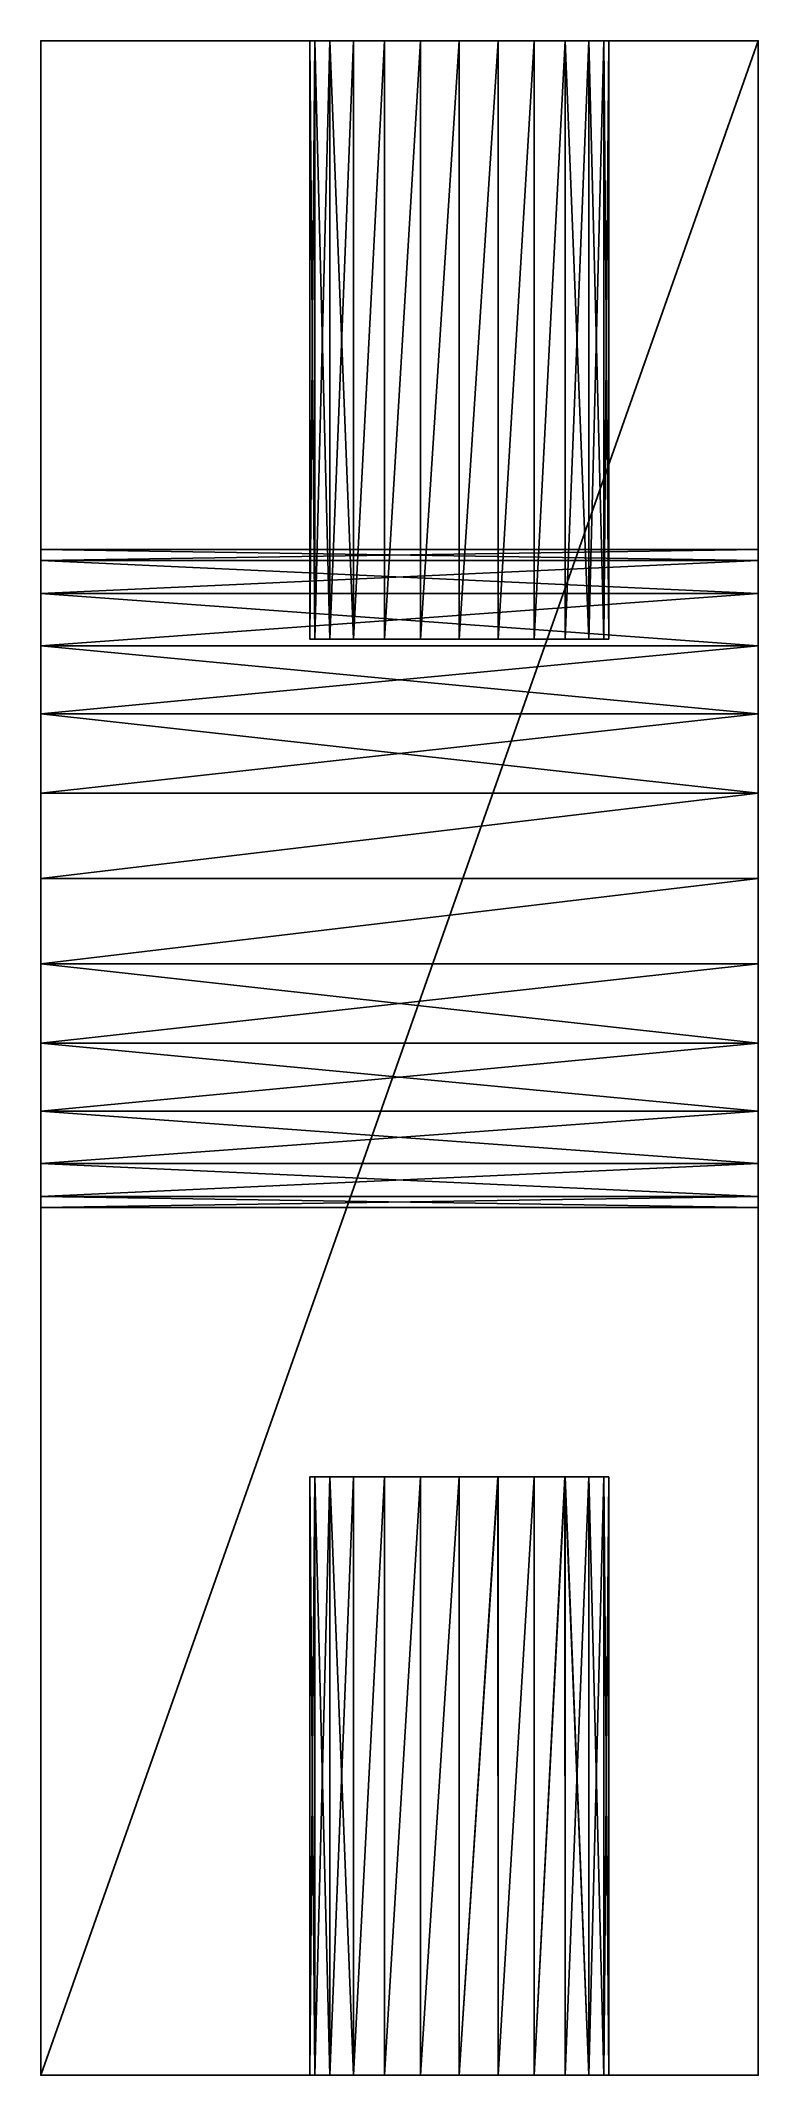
# Model space of a CAD drawing. Extents: x 0 to 6, y 0 to 17.
import ezdxf

# ---------------------------------------------------------------- set-up
doc = ezdxf.new("R2010")
doc.units = 0
doc.header["$LTSCALE"] = 25.4
doc.layers.get('0').update_dxf_attribs({"color": 13, "linetype": 'CONTINUOUS'})

msp = doc.modelspace()

# ---------------------------------------------------------------- linework, layer by layer
at = {"color": 0}
for p, q in [((0, 0, 15), (0, 17, 15)), ((0, 17, 15), (0, 17)), ((0, 17), (0, 0)), ((0, 17), (0, 0)), ((6, 17), (0, 17)), ((0, 17, 15), (0, 17)), ((6, 17, 15), (0, 17, 15)), ((6, 17), (0, 17)), ((6, 17, 15), (0, 17, 15)), ((0, 0, 15), (0, 17, 15)), ((2.25, 17, 3.75), (2.25, 12, 3.75)), ((2.25, 17, 3.75), (2.25, 12, 3.75)), ((2.293, 17, 3.426), (2.293, 12, 3.426)), ((2.293, 17, 3.426), (2.293, 12, 3.426)), ((2.293, 17, 4.074), (2.293, 12, 4.074)), ((2.293, 17, 4.074), (2.293, 12, 4.074)), ((2.417, 17, 3.125), (2.417, 12, 3.125)), ((2.417, 17, 3.125), (2.417, 12, 3.125)), ((2.417, 17, 4.375), (2.417, 12, 4.375)), ((2.417, 17, 4.375), (2.417, 12, 4.375)), ((2.616, 17, 2.866), (2.616, 12, 2.866)), ((2.616, 17, 2.866), (2.616, 12, 2.866)), ((2.616, 17, 4.634), (2.616, 12, 4.634)), ((2.616, 17, 4.634), (2.616, 12, 4.634)), ((2.875, 17, 2.667), (2.875, 12, 2.667)), ((2.875, 17, 2.667), (2.875, 12, 2.667)), ((2.875, 17, 4.833), (2.875, 12, 4.833)), ((2.875, 17, 4.833), (2.875, 12, 4.833)), ((3.176, 17, 2.543), (3.176, 12, 2.543)), ((3.176, 17, 2.543), (3.176, 12, 2.543)), ((3.176, 17, 4.957), (3.176, 12, 4.957)), ((3.176, 17, 4.957), (3.176, 12, 4.957)), ((3.5, 17, 2.5), (3.5, 12, 2.5)), ((3.5, 17, 5), (3.5, 12, 5)), ((3.5, 17, 5), (3.5, 12, 5)), ((3.5, 17, 2.5), (3.5, 12, 2.5)), ((3.824, 17, 2.543), (3.824, 12, 2.543)), ((3.824, 17, 4.957), (3.824, 12, 4.957)), ((3.824, 17, 4.957), (3.824, 12, 4.957)), ((3.824, 17, 2.543), (3.824, 12, 2.543)), ((4.125, 17, 2.667), (4.125, 12, 2.667)), ((4.125, 17, 4.833), (4.125, 12, 4.833)), ((4.125, 17, 4.833), (4.125, 12, 4.833)), ((4.125, 17, 2.667), (4.125, 12, 2.667)), ((4.384, 17, 4.634), (4.384, 12, 4.634)), ((4.384, 17, 2.866), (4.384, 12, 2.866)), ((4.384, 17, 4.634), (4.384, 12, 4.634)), ((4.384, 17, 2.866), (4.384, 12, 2.866)), ((4.583, 17, 3.125), (4.583, 12, 3.125)), ((4.583, 17, 4.375), (4.583, 12, 4.375)), ((4.583, 17, 4.375), (4.583, 12, 4.375)), ((4.583, 17, 3.125), (4.583, 12, 3.125)), ((4.707, 17, 3.426), (4.707, 12, 3.426)), ((4.707, 17, 4.074), (4.707, 12, 4.074)), ((4.707, 17, 3.426), (4.707, 12, 3.426)), ((4.707, 17, 4.074), (4.707, 12, 4.074)), ((4.75, 17, 3.75), (4.75, 12, 3.75)), ((4.75, 17, 3.75), (4.75, 12, 3.75)), ((6, 17), (6, 0)), ((6, 17, 15), (6, 17)), ((6, 17, 15), (6, 17)), ((6, 0, 15), (6, 17, 15)), ((6, 17), (6, 0)), ((6, 0, 15), (6, 17, 15)), ((0, 12.75, 10), (6, 12.75, 10)), ((0, 12.75, 10), (6, 12.75, 10)), ((0, 12.656, 9.288), (6, 12.656, 9.288)), ((0, 12.656, 10.712), (6, 12.656, 10.712)), ((0, 12.656, 10.712), (6, 12.656, 10.712)), ((0, 12.656, 9.288), (6, 12.656, 9.288)), ((0, 12.382, 8.625), (6, 12.382, 8.625)), ((0, 12.382, 8.625), (6, 12.382, 8.625)), ((0, 12.382, 11.375), (6, 12.382, 11.375)), ((0, 12.382, 11.375), (6, 12.382, 11.375)), ((0, 11.945, 11.945), (6, 11.945, 11.945)), ((0, 11.945, 8.055), (6, 11.945, 8.055)), ((0, 11.945, 8.055), (6, 11.945, 8.055)), ((0, 11.945, 11.945), (6, 11.945, 11.945)), ((0, 11.375, 12.382), (6, 11.375, 12.382)), ((0, 11.375, 7.618), (6, 11.375, 7.618)), ((0, 11.375, 12.382), (6, 11.375, 12.382)), ((0, 11.375, 7.618), (6, 11.375, 7.618)), ((0, 10.712, 12.656), (6, 10.712, 12.656)), ((0, 10.712, 12.656), (6, 10.712, 12.656)), ((0, 10.712, 7.344), (6, 10.712, 7.344)), ((0, 10.712, 7.344), (6, 10.712, 7.344)), ((0, 10, 12.75), (6, 10, 12.75)), ((0, 10, 12.75), (6, 10, 12.75)), ((0, 10, 7.25), (6, 10, 7.25)), ((0, 10, 7.25), (6, 10, 7.25)), ((0, 9.288, 12.656), (6, 9.288, 12.656)), ((0, 9.288, 12.656), (6, 9.288, 12.656)), ((0, 9.288, 7.344), (6, 9.288, 7.344)), ((0, 9.288, 7.344), (6, 9.288, 7.344)), ((0, 8.625, 12.382), (6, 8.625, 12.382)), ((0, 8.625, 12.382), (6, 8.625, 12.382)), ((0, 8.625, 7.618), (6, 8.625, 7.618)), ((0, 8.625, 7.618), (6, 8.625, 7.618)), ((0, 8.055, 11.945), (6, 8.055, 11.945)), ((0, 8.055, 8.055), (6, 8.055, 8.055)), ((0, 8.055, 8.055), (6, 8.055, 8.055)), ((0, 8.055, 11.945), (6, 8.055, 11.945)), ((0, 7.618, 8.625), (6, 7.618, 8.625)), ((0, 7.618, 8.625), (6, 7.618, 8.625)), ((0, 7.618, 11.375), (6, 7.618, 11.375)), ((0, 7.618, 11.375), (6, 7.618, 11.375)), ((0, 7.344, 9.288), (6, 7.344, 9.288)), ((0, 7.344, 10.712), (6, 7.344, 10.712)), ((0, 7.344, 9.288), (6, 7.344, 9.288)), ((0, 7.344, 10.712), (6, 7.344, 10.712)), ((0, 7.25, 10), (6, 7.25, 10)), ((0, 7.25, 10), (6, 7.25, 10)), ((2.25, 5, 11.25), (2.292, 5, 11.573)), ((2.292, 5, 10.926), (2.25, 5, 11.25)), ((2.25, 0, 11.25), (2.25, 5, 11.25)), ((2.25, 5, 11.25), (2.292, 5, 11.573)), ((2.25, 5, 3.75), (2.25, 0, 3.75)), ((2.292, 5, 10.926), (2.25, 5, 11.25)), ((2.25, 0, 11.25), (2.25, 5, 11.25)), ((2.25, 5, 3.75), (2.25, 0, 3.75)), ((2.292, 5, 11.573), (2.417, 5, 11.875)), ((2.417, 5, 10.625), (2.292, 5, 10.926)), ((2.293, 0, 11.574), (2.292, 5, 11.573)), ((2.293, 0, 11.574), (2.292, 5, 11.573)), ((2.292, 5, 11.573), (2.417, 5, 11.875)), ((2.293, 0, 10.926), (2.292, 5, 10.926)), ((2.417, 5, 10.625), (2.292, 5, 10.926)), ((2.293, 0, 10.926), (2.292, 5, 10.926)), ((2.293, 5, 4.074), (2.293, 0, 4.074)), ((2.293, 5, 3.426), (2.293, 0, 3.426)), ((2.293, 5, 4.074), (2.293, 0, 4.074)), ((2.293, 5, 3.426), (2.293, 0, 3.426)), ((2.417, 5, 11.875), (2.616, 5, 12.134)), ((2.616, 5, 10.366), (2.417, 5, 10.625)), ((2.417, 0, 11.875), (2.417, 5, 11.875)), ((2.417, 5, 11.875), (2.616, 5, 12.134)), ((2.616, 5, 10.366), (2.417, 5, 10.625)), ((2.417, 0, 10.625), (2.417, 5, 10.625)), ((2.417, 0, 11.875), (2.417, 5, 11.875)), ((2.417, 5, 3.125), (2.417, 0, 3.125)), ((2.417, 5, 4.375), (2.417, 0, 4.375)), ((2.417, 0, 10.625), (2.417, 5, 10.625)), ((2.417, 5, 4.375), (2.417, 0, 4.375)), ((2.417, 5, 3.125), (2.417, 0, 3.125)), ((2.616, 5, 4.634), (2.616, 0, 4.634)), ((2.616, 5, 12.134), (2.875, 5, 12.332)), ((2.875, 5, 10.167), (2.616, 5, 10.366)), ((2.875, 5, 10.167), (2.616, 5, 10.366)), ((2.616, 0, 10.366), (2.616, 5, 10.366)), ((2.616, 0, 12.134), (2.616, 5, 12.134)), ((2.616, 0, 10.366), (2.616, 5, 10.366)), ((2.616, 5, 2.866), (2.616, 0, 2.866)), ((2.616, 0, 12.134), (2.616, 5, 12.134)), ((2.616, 5, 12.134), (2.875, 5, 12.332)), ((2.616, 5, 4.634), (2.616, 0, 4.634)), ((2.616, 5, 2.866), (2.616, 0, 2.866)), ((2.875, 5, 4.833), (2.875, 0, 4.833)), ((2.875, 5, 12.332), (3.176, 5, 12.457)), ((3.176, 5, 10.042), (2.875, 5, 10.167)), ((2.875, 5, 4.833), (2.875, 0, 4.833)), ((2.875, 0, 10.167), (2.875, 5, 10.167)), ((2.875, 0, 12.333), (2.875, 5, 12.332)), ((2.875, 5, 12.332), (3.176, 5, 12.457)), ((3.176, 5, 10.042), (2.875, 5, 10.167)), ((2.875, 0, 10.167), (2.875, 5, 10.167)), ((2.875, 0, 12.333), (2.875, 5, 12.332)), ((2.875, 5, 2.667), (2.875, 0, 2.667)), ((2.875, 5, 2.667), (2.875, 0, 2.667)), ((3.176, 5, 12.457), (3.5, 5, 12.5)), ((3.5, 5, 10), (3.176, 5, 10.042)), ((3.176, 5, 4.957), (3.176, 0, 4.957)), ((3.176, 5, 4.957), (3.176, 0, 4.957)), ((3.176, 0, 12.457), (3.176, 5, 12.457)), ((3.5, 5, 10), (3.176, 5, 10.042)), ((3.176, 0, 10.043), (3.176, 5, 10.042)), ((3.176, 0, 10.043), (3.176, 5, 10.042)), ((3.176, 0, 12.457), (3.176, 5, 12.457)), ((3.176, 5, 12.457), (3.5, 5, 12.5)), ((3.176, 5, 2.543), (3.176, 0, 2.543)), ((3.176, 5, 2.543), (3.176, 0, 2.543)), ((3.5, 5, 12.5), (3.823, 5, 12.457)), ((3.823, 5, 10.042), (3.5, 5, 10)), ((3.5, 5, 5), (3.5, 0, 5)), ((3.5, 5, 5), (3.5, 0, 5)), ((3.5, 0, 10), (3.5, 5, 10)), ((3.5, 0, 12.5), (3.5, 5, 12.5)), ((3.5, 5, 12.5), (3.823, 5, 12.457)), ((3.5, 0, 12.5), (3.5, 5, 12.5)), ((3.5, 5, 2.5), (3.5, 0, 2.5)), ((3.5, 5, 2.5), (3.5, 0, 2.5)), ((3.823, 5, 10.042), (3.5, 5, 10)), ((3.5, 0, 10), (3.5, 5, 10)), ((3.823, 5, 12.457), (4.125, 5, 12.332)), ((4.125, 5, 10.167), (3.823, 5, 10.042)), ((3.824, 0, 12.457), (3.823, 5, 12.457)), ((3.823, 5, 12.457), (4.125, 5, 12.332)), ((3.824, 0, 12.457), (3.823, 5, 12.457)), ((4.125, 5, 10.167), (3.823, 5, 10.042)), ((3.824, 0, 10.043), (3.823, 5, 10.042)), ((3.824, 0, 10.043), (3.823, 5, 10.042)), ((3.824, 5, 4.957), (3.824, 0, 4.957)), ((3.824, 5, 4.957), (3.824, 0, 4.957)), ((3.824, 5, 2.543), (3.824, 0, 2.543)), ((3.824, 5, 2.543), (3.824, 0, 2.543)), ((4.125, 5, 12.332), (4.383, 5, 12.134)), ((4.383, 5, 10.366), (4.125, 5, 10.167)), ((4.125, 0, 12.333), (4.125, 5, 12.332)), ((4.125, 5, 4.833), (4.125, 0, 4.833)), ((4.125, 5, 4.833), (4.125, 0, 4.833)), ((4.125, 5, 2.667), (4.125, 0, 2.667)), ((4.125, 5, 2.667), (4.125, 0, 2.667)), ((4.125, 0, 10.167), (4.125, 5, 10.167)), ((4.125, 0, 12.333), (4.125, 5, 12.332)), ((4.125, 5, 12.332), (4.383, 5, 12.134)), ((4.383, 5, 10.366), (4.125, 5, 10.167)), ((4.125, 0, 10.167), (4.125, 5, 10.167)), ((4.383, 5, 12.134), (4.582, 5, 11.875)), ((4.582, 5, 10.625), (4.383, 5, 10.366)), ((4.384, 0, 12.134), (4.383, 5, 12.134)), ((4.383, 5, 12.134), (4.582, 5, 11.875)), ((4.384, 0, 12.134), (4.383, 5, 12.134)), ((4.582, 5, 10.625), (4.383, 5, 10.366)), ((4.384, 0, 10.366), (4.383, 5, 10.366)), ((4.384, 0, 10.366), (4.383, 5, 10.366)), ((4.384, 5, 4.634), (4.384, 0, 4.634)), ((4.384, 5, 4.634), (4.384, 0, 4.634)), ((4.384, 5, 2.866), (4.384, 0, 2.866)), ((4.384, 5, 2.866), (4.384, 0, 2.866)), ((4.707, 5, 10.926), (4.582, 5, 10.625)), ((4.582, 5, 11.875), (4.707, 5, 11.573)), ((4.583, 0, 11.875), (4.582, 5, 11.875)), ((4.707, 5, 10.926), (4.582, 5, 10.625)), ((4.583, 0, 10.625), (4.582, 5, 10.625)), ((4.583, 0, 11.875), (4.582, 5, 11.875)), ((4.582, 5, 11.875), (4.707, 5, 11.573)), ((4.583, 0, 10.625), (4.582, 5, 10.625)), ((4.583, 5, 4.375), (4.583, 0, 4.375)), ((4.583, 5, 4.375), (4.583, 0, 4.375)), ((4.583, 5, 3.125), (4.583, 0, 3.125)), ((4.583, 5, 3.125), (4.583, 0, 3.125)), ((4.75, 5, 11.25), (4.707, 5, 10.926)), ((4.707, 5, 11.573), (4.75, 5, 11.25)), ((4.707, 5, 3.426), (4.707, 0, 3.426)), ((4.707, 0, 10.926), (4.707, 5, 10.926)), ((4.707, 0, 11.574), (4.707, 5, 11.573)), ((4.707, 5, 4.074), (4.707, 0, 4.074)), ((4.707, 5, 3.426), (4.707, 0, 3.426)), ((4.75, 5, 11.25), (4.707, 5, 10.926)), ((4.707, 0, 10.926), (4.707, 5, 10.926)), ((4.707, 0, 11.574), (4.707, 5, 11.573)), ((4.707, 5, 11.573), (4.75, 5, 11.25)), ((4.707, 5, 4.074), (4.707, 0, 4.074)), ((4.75, 5, 3.75), (4.75, 0, 3.75)), ((4.75, 0, 11.25), (4.75, 5, 11.25)), ((4.75, 0, 11.25), (4.75, 5, 11.25)), ((4.75, 5, 3.75), (4.75, 0, 3.75)), ((0, 0, 15), (0, 0)), ((6, 0), (0, 0)), ((0, 0, 15), (6, 0, 15)), ((0, 0, 15), (0, 0)), ((6, 0), (0, 0)), ((0, 0, 15), (6, 0, 15)), ((6, 0, 15), (6, 0)), ((6, 0, 15), (6, 0))]:
    msp.add_line(p, q, dxfattribs=at)
at = {"color": 0, "extrusion": (6.53776e-15, -1, -1.13237e-14)}
msp.add_circle((3.5, 3.75, -17), 1.25, dxfattribs=at)
msp.add_circle((3.5, 3.75, -17), 1.25, dxfattribs=at)
msp.add_circle((3.5, 3.75, -17), 1.25, dxfattribs=at)
msp.add_circle((3.5, 3.75, -17), 1.25, dxfattribs=at)
msp.add_circle((3.5, 3.75, -17), 1.25, dxfattribs=at)
msp.add_circle((3.5, 3.75, -17), 1.25, dxfattribs=at)
msp.add_circle((3.5, 3.75, -17), 1.25, dxfattribs=at)
msp.add_circle((3.5, 3.75, -17), 1.25, dxfattribs=at)
msp.add_circle((3.5, 3.75, -17), 1.25, dxfattribs=at)
msp.add_circle((3.5, 3.75, -17), 1.25, dxfattribs=at)
msp.add_circle((3.5, 3.75, -17), 1.25, dxfattribs=at)
msp.add_circle((3.5, 3.75, -17), 1.25, dxfattribs=at)
msp.add_circle((3.5, 3.75, -17), 1.25, dxfattribs=at)
msp.add_circle((3.5, 3.75, -17), 1.25, dxfattribs=at)
msp.add_circle((3.5, 3.75, -17), 1.25, dxfattribs=at)
msp.add_circle((3.5, 3.75, -17), 1.25, dxfattribs=at)
msp.add_circle((3.5, 3.75, -17), 1.25, dxfattribs=at)
msp.add_circle((3.5, 3.75, -17), 1.25, dxfattribs=at)
msp.add_circle((3.5, 3.75, -17), 1.25, dxfattribs=at)
msp.add_circle((3.5, 3.75, -17), 1.25, dxfattribs=at)
msp.add_circle((3.5, 3.75, -17), 1.25, dxfattribs=at)
msp.add_circle((3.5, 3.75, -17), 1.25, dxfattribs=at)
msp.add_circle((3.5, 3.75, -17), 1.25, dxfattribs=at)
msp.add_circle((3.5, 3.75, -17), 1.25, dxfattribs=at)
msp.add_circle((3.5, 3.75, -17), 1.25, dxfattribs=at)
at = {"color": 0, "extrusion": (1, 3.14535e-14, 1.64071e-13)}
msp.add_circle((10, 10), 2.75, dxfattribs=at)
msp.add_circle((10, 10), 2.75, dxfattribs=at)
msp.add_circle((10, 10), 2.75, dxfattribs=at)
msp.add_circle((10, 10), 2.75, dxfattribs=at)
msp.add_circle((10, 10), 2.75, dxfattribs=at)
msp.add_circle((10, 10), 2.75, dxfattribs=at)
msp.add_circle((10, 10), 2.75, dxfattribs=at)
msp.add_circle((10, 10), 2.75, dxfattribs=at)
msp.add_circle((10, 10), 2.75, dxfattribs=at)
msp.add_circle((10, 10), 2.75, dxfattribs=at)
msp.add_circle((10, 10), 2.75, dxfattribs=at)
msp.add_circle((10, 10), 2.75, dxfattribs=at)
msp.add_circle((10, 10), 2.75, dxfattribs=at)
msp.add_circle((10, 10), 2.75, dxfattribs=at)
msp.add_circle((10, 10), 2.75, dxfattribs=at)
msp.add_circle((10, 10), 2.75, dxfattribs=at)
msp.add_circle((10, 10), 2.75, dxfattribs=at)
msp.add_circle((10, 10), 2.75, dxfattribs=at)
msp.add_circle((10, 10), 2.75, dxfattribs=at)
msp.add_circle((10, 10), 2.75, dxfattribs=at)
msp.add_circle((10, 10), 2.75, dxfattribs=at)
msp.add_circle((10, 10), 2.75, dxfattribs=at)
msp.add_circle((10, 10), 2.75, dxfattribs=at)
msp.add_circle((10, 10), 2.75, dxfattribs=at)
msp.add_circle((10, 10), 2.75, dxfattribs=at)
at = {"color": 0, "extrusion": (1, 3.2729e-14, 1.64807e-13)}
msp.add_circle((10, 10, 6), 2.75, dxfattribs=at)
msp.add_circle((10, 10, 6), 2.75, dxfattribs=at)
msp.add_circle((10, 10, 6), 2.75, dxfattribs=at)
msp.add_circle((10, 10, 6), 2.75, dxfattribs=at)
msp.add_circle((10, 10, 6), 2.75, dxfattribs=at)
msp.add_circle((10, 10, 6), 2.75, dxfattribs=at)
msp.add_circle((10, 10, 6), 2.75, dxfattribs=at)
msp.add_circle((10, 10, 6), 2.75, dxfattribs=at)
msp.add_circle((10, 10, 6), 2.75, dxfattribs=at)
msp.add_circle((10, 10, 6), 2.75, dxfattribs=at)
msp.add_circle((10, 10, 6), 2.75, dxfattribs=at)
msp.add_circle((10, 10, 6), 2.75, dxfattribs=at)
msp.add_circle((10, 10, 6), 2.75, dxfattribs=at)
msp.add_circle((10, 10, 6), 2.75, dxfattribs=at)
msp.add_circle((10, 10, 6), 2.75, dxfattribs=at)
msp.add_circle((10, 10, 6), 2.75, dxfattribs=at)
msp.add_circle((10, 10, 6), 2.75, dxfattribs=at)
msp.add_circle((10, 10, 6), 2.75, dxfattribs=at)
msp.add_circle((10, 10, 6), 2.75, dxfattribs=at)
msp.add_circle((10, 10, 6), 2.75, dxfattribs=at)
msp.add_circle((10, 10, 6), 2.75, dxfattribs=at)
msp.add_circle((10, 10, 6), 2.75, dxfattribs=at)
msp.add_circle((10, 10, 6), 2.75, dxfattribs=at)
msp.add_circle((10, 10, 6), 2.75, dxfattribs=at)
msp.add_circle((10, 10, 6), 2.75, dxfattribs=at)
at = {"color": 0, "extrusion": (1.43579e-14, -1, -8.28955e-15)}
msp.add_circle((3.5, 3.75, -12), 1.25, dxfattribs=at)
msp.add_circle((3.5, 3.75, -12), 1.25, dxfattribs=at)
msp.add_circle((3.5, 3.75, -12), 1.25, dxfattribs=at)
msp.add_circle((3.5, 3.75, -12), 1.25, dxfattribs=at)
msp.add_circle((3.5, 3.75, -12), 1.25, dxfattribs=at)
msp.add_circle((3.5, 3.75, -12), 1.25, dxfattribs=at)
msp.add_circle((3.5, 3.75, -12), 1.25, dxfattribs=at)
msp.add_circle((3.5, 3.75, -12), 1.25, dxfattribs=at)
msp.add_circle((3.5, 3.75, -12), 1.25, dxfattribs=at)
msp.add_circle((3.5, 3.75, -12), 1.25, dxfattribs=at)
msp.add_circle((3.5, 3.75, -12), 1.25, dxfattribs=at)
msp.add_circle((3.5, 3.75, -12), 1.25, dxfattribs=at)
msp.add_circle((3.5, 3.75, -12), 1.25, dxfattribs=at)
msp.add_circle((3.5, 3.75, -12), 1.25, dxfattribs=at)
msp.add_circle((3.5, 3.75, -12), 1.25, dxfattribs=at)
msp.add_circle((3.5, 3.75, -12), 1.25, dxfattribs=at)
msp.add_circle((3.5, 3.75, -12), 1.25, dxfattribs=at)
msp.add_circle((3.5, 3.75, -12), 1.25, dxfattribs=at)
msp.add_circle((3.5, 3.75, -12), 1.25, dxfattribs=at)
msp.add_circle((3.5, 3.75, -12), 1.25, dxfattribs=at)
msp.add_circle((3.5, 3.75, -12), 1.25, dxfattribs=at)
msp.add_circle((3.5, 3.75, -12), 1.25, dxfattribs=at)
msp.add_circle((3.5, 3.75, -12), 1.25, dxfattribs=at)
msp.add_circle((3.5, 3.75, -12), 1.25, dxfattribs=at)
msp.add_circle((3.5, 3.75, -12), 1.25, dxfattribs=at)
at = {"color": 0, "extrusion": (3.69215e-14, -1, -8.24114e-15)}
msp.add_circle((3.5, 3.75, -5), 1.25, dxfattribs=at)
msp.add_circle((3.5, 3.75, -5), 1.25, dxfattribs=at)
msp.add_circle((3.5, 3.75, -5), 1.25, dxfattribs=at)
msp.add_circle((3.5, 3.75, -5), 1.25, dxfattribs=at)
msp.add_circle((3.5, 3.75, -5), 1.25, dxfattribs=at)
msp.add_circle((3.5, 3.75, -5), 1.25, dxfattribs=at)
msp.add_circle((3.5, 3.75, -5), 1.25, dxfattribs=at)
msp.add_circle((3.5, 3.75, -5), 1.25, dxfattribs=at)
msp.add_circle((3.5, 3.75, -5), 1.25, dxfattribs=at)
msp.add_circle((3.5, 3.75, -5), 1.25, dxfattribs=at)
msp.add_circle((3.5, 3.75, -5), 1.25, dxfattribs=at)
msp.add_circle((3.5, 3.75, -5), 1.25, dxfattribs=at)
msp.add_circle((3.5, 3.75, -5), 1.25, dxfattribs=at)
msp.add_circle((3.5, 3.75, -5), 1.25, dxfattribs=at)
msp.add_circle((3.5, 3.75, -5), 1.25, dxfattribs=at)
msp.add_circle((3.5, 3.75, -5), 1.25, dxfattribs=at)
msp.add_circle((3.5, 3.75, -5), 1.25, dxfattribs=at)
msp.add_circle((3.5, 3.75, -5), 1.25, dxfattribs=at)
msp.add_circle((3.5, 3.75, -5), 1.25, dxfattribs=at)
msp.add_circle((3.5, 3.75, -5), 1.25, dxfattribs=at)
msp.add_circle((3.5, 3.75, -5), 1.25, dxfattribs=at)
msp.add_circle((3.5, 3.75, -5), 1.25, dxfattribs=at)
msp.add_circle((3.5, 3.75, -5), 1.25, dxfattribs=at)
msp.add_circle((3.5, 3.75, -5), 1.25, dxfattribs=at)
msp.add_circle((3.5, 3.75, -5), 1.25, dxfattribs=at)
at = {"color": 0, "extrusion": (1.43579e-14, -1, 8.28955e-15)}
msp.add_circle((3.5, 3.75), 1.25, dxfattribs=at)
msp.add_circle((3.5, 3.75), 1.25, dxfattribs=at)
msp.add_circle((3.5, 3.75), 1.25, dxfattribs=at)
msp.add_circle((3.5, 3.75), 1.25, dxfattribs=at)
msp.add_circle((3.5, 3.75), 1.25, dxfattribs=at)
msp.add_circle((3.5, 3.75), 1.25, dxfattribs=at)
msp.add_circle((3.5, 3.75), 1.25, dxfattribs=at)
msp.add_circle((3.5, 3.75), 1.25, dxfattribs=at)
msp.add_circle((3.5, 3.75), 1.25, dxfattribs=at)
msp.add_circle((3.5, 3.75), 1.25, dxfattribs=at)
msp.add_circle((3.5, 3.75), 1.25, dxfattribs=at)
msp.add_circle((3.5, 3.75), 1.25, dxfattribs=at)
msp.add_circle((3.5, 3.75), 1.25, dxfattribs=at)
msp.add_circle((3.5, 3.75), 1.25, dxfattribs=at)
msp.add_circle((3.5, 3.75), 1.25, dxfattribs=at)
msp.add_circle((3.5, 3.75), 1.25, dxfattribs=at)
msp.add_circle((3.5, 3.75), 1.25, dxfattribs=at)
msp.add_circle((3.5, 3.75), 1.25, dxfattribs=at)
msp.add_circle((3.5, 3.75), 1.25, dxfattribs=at)
msp.add_circle((3.5, 3.75), 1.25, dxfattribs=at)
msp.add_circle((3.5, 3.75), 1.25, dxfattribs=at)
msp.add_circle((3.5, 3.75), 1.25, dxfattribs=at)
msp.add_circle((3.5, 3.75), 1.25, dxfattribs=at)
msp.add_circle((3.5, 3.75), 1.25, dxfattribs=at)
msp.add_circle((3.5, 3.75), 1.25, dxfattribs=at)
at = {"color": 0, "extrusion": (-2.36589e-14, 1, 1.36595e-14)}
msp.add_circle((-3.5, 11.25), 1.25, dxfattribs=at)
msp.add_circle((-3.5, 11.25), 1.25, dxfattribs=at)
msp.add_circle((-3.5, 11.25), 1.25, dxfattribs=at)
msp.add_circle((-3.5, 11.25), 1.25, dxfattribs=at)
msp.add_circle((-3.5, 11.25), 1.25, dxfattribs=at)
msp.add_circle((-3.5, 11.25), 1.25, dxfattribs=at)
msp.add_circle((-3.5, 11.25), 1.25, dxfattribs=at)
msp.add_circle((-3.5, 11.25), 1.25, dxfattribs=at)
msp.add_circle((-3.5, 11.25), 1.25, dxfattribs=at)
msp.add_circle((-3.5, 11.25), 1.25, dxfattribs=at)
msp.add_circle((-3.5, 11.25), 1.25, dxfattribs=at)
msp.add_circle((-3.5, 11.25), 1.25, dxfattribs=at)
msp.add_circle((-3.5, 11.25), 1.25, dxfattribs=at)
msp.add_circle((-3.5, 11.25), 1.25, dxfattribs=at)
msp.add_circle((-3.5, 11.25), 1.25, dxfattribs=at)
msp.add_circle((-3.5, 11.25), 1.25, dxfattribs=at)
msp.add_circle((-3.5, 11.25), 1.25, dxfattribs=at)
msp.add_circle((-3.5, 11.25), 1.25, dxfattribs=at)
msp.add_circle((-3.5, 11.25), 1.25, dxfattribs=at)
msp.add_circle((-3.5, 11.25), 1.25, dxfattribs=at)
msp.add_circle((-3.5, 11.25), 1.25, dxfattribs=at)
msp.add_circle((-3.5, 11.25), 1.25, dxfattribs=at)
msp.add_circle((-3.5, 11.25), 1.25, dxfattribs=at)
msp.add_circle((-3.5, 11.25), 1.25, dxfattribs=at)
msp.add_circle((-3.5, 11.25), 1.25, dxfattribs=at)

# ---------------------------------------------------------------- meshes
at = {"color": 0}
mesh = msp.add_polyface(dxfattribs=at)
corners = [(0, 0, 15), (0, 7.618, 11.375), (0, 0), (0, 8.055, 11.945), (0, 8.625, 12.382), (0, 9.288, 12.656), (0, 17, 15), (0, 7.344, 10.712), (0, 7.25, 10), (0, 10, 12.75), (0, 10.712, 12.656), (0, 11.375, 12.382), (0, 11.945, 11.945), (0, 12.382, 11.375), (0, 12.656, 10.712), (0, 12.75, 10), (0, 8.055, 8.055), (0, 17), (0, 7.618, 8.625), (0, 7.344, 9.288), (0, 8.625, 7.618), (0, 9.288, 7.344), (0, 10, 7.25), (0, 10.712, 7.344), (0, 11.375, 7.618), (0, 11.945, 8.055), (0, 12.382, 8.625), (0, 12.656, 9.288)]
mesh.append_faces([[corners[k] for k in face] for face in [(0, 1, 2), (1, 0, 3), (3, 0, 4), (4, 0, 5), (5, 6, 9), (9, 6, 10), (10, 6, 11), (11, 6, 12), (12, 6, 13), (13, 6, 14), (14, 6, 15), (2, 16, 17), (16, 2, 18), (18, 2, 19), (19, 2, 8), (17, 15, 6)]], dxfattribs={"vtx0": -1, "vtx1": -1, "color": 0})
mesh.append_faces([[corners[k] for k in face] for face in [(5, 0, 6), (2, 1, 7), (2, 7, 8), (17, 16, 20), (17, 20, 21), (17, 21, 22), (17, 22, 23), (17, 23, 24), (17, 24, 25), (17, 25, 26), (17, 26, 27), (17, 27, 15)]], dxfattribs={"vtx0": -1, "vtx2": -1, "color": 0})
mesh = msp.add_polyface(dxfattribs=at)
corners = [(6, 17), (0, 0), (0, 17), (6, 0)]
mesh.append_faces([[corners[k] for k in face] for face in [(0, 1, 2), (1, 0, 3)]], dxfattribs={"vtx0": -1, "color": 0})
mesh = msp.add_polyface(dxfattribs=at)
corners = [(0, 17), (3.176, 17, 2.543), (3.5, 17, 2.5), (2.875, 17, 2.667), (2.616, 17, 2.866), (2.417, 17, 3.125), (2.293, 17, 3.426), (0, 17, 15), (2.25, 17, 3.75), (2.293, 17, 4.074), (2.417, 17, 4.375), (2.616, 17, 4.634), (2.875, 17, 4.833), (3.176, 17, 4.957), (3.5, 17, 5), (6, 17, 15), (6, 17), (4.75, 17, 3.75), (4.707, 17, 3.426), (4.583, 17, 3.125), (4.384, 17, 2.866), (4.125, 17, 2.667), (3.824, 17, 2.543), (4.707, 17, 4.074), (4.583, 17, 4.375), (4.384, 17, 4.634), (4.125, 17, 4.833), (3.824, 17, 4.957)]
mesh.append_faces([[corners[k] for k in face] for face in [(1, 0, 3), (3, 0, 4), (4, 0, 5), (5, 0, 6), (6, 7, 8), (8, 7, 9), (9, 7, 10), (10, 7, 11), (11, 7, 12), (12, 7, 13), (13, 7, 14), (16, 17, 15), (17, 16, 18), (18, 16, 19), (19, 16, 20), (20, 16, 21), (21, 0, 22), (22, 0, 2)]], dxfattribs={"vtx0": -1, "vtx1": -1, "color": 0})
mesh.append_faces([[corners[k] for k in face] for face in [(0, 1, 2), (6, 0, 7), (14, 7, 15), (21, 16, 0), (15, 17, 23), (15, 23, 24), (15, 24, 25), (15, 25, 26), (15, 26, 27), (15, 27, 14)]], dxfattribs={"vtx0": -1, "vtx2": -1, "color": 0})
mesh = msp.add_polyface(dxfattribs=at)
corners = [(0, 0, 15), (6, 17, 15), (0, 17, 15), (6, 0, 15)]
mesh.append_faces([[corners[k] for k in face] for face in [(0, 1, 2), (1, 0, 3)]], dxfattribs={"vtx0": -1, "color": 0})
mesh = msp.add_polyface(dxfattribs=at)
corners = [(2.293, 17, 3.426), (2.25, 12, 3.75), (2.293, 12, 3.426), (2.25, 17, 3.75)]
mesh.append_faces([[corners[k] for k in face] for face in [(0, 1, 2), (1, 0, 3)]], dxfattribs={"vtx0": -1, "color": 0})
mesh = msp.add_polyface(dxfattribs=at)
corners = [(2.25, 17, 3.75), (2.293, 12, 4.074), (2.25, 12, 3.75), (2.293, 17, 4.074)]
mesh.append_faces([[corners[k] for k in face] for face in [(0, 1, 2), (1, 0, 3)]], dxfattribs={"vtx0": -1, "color": 0})
mesh = msp.add_polyface(dxfattribs=at)
corners = [(2.417, 17, 3.125), (2.293, 12, 3.426), (2.417, 12, 3.125), (2.293, 17, 3.426)]
mesh.append_faces([[corners[k] for k in face] for face in [(0, 1, 2), (1, 0, 3)]], dxfattribs={"vtx0": -1, "color": 0})
mesh = msp.add_polyface(dxfattribs=at)
corners = [(2.293, 17, 4.074), (2.417, 12, 4.375), (2.293, 12, 4.074), (2.417, 17, 4.375)]
mesh.append_faces([[corners[k] for k in face] for face in [(0, 1, 2), (1, 0, 3)]], dxfattribs={"vtx0": -1, "color": 0})
mesh = msp.add_polyface(dxfattribs=at)
corners = [(2.616, 17, 2.866), (2.417, 12, 3.125), (2.616, 12, 2.866), (2.417, 17, 3.125)]
mesh.append_faces([[corners[k] for k in face] for face in [(0, 1, 2), (1, 0, 3)]], dxfattribs={"vtx0": -1, "color": 0})
mesh = msp.add_polyface(dxfattribs=at)
corners = [(2.417, 17, 4.375), (2.616, 12, 4.634), (2.417, 12, 4.375), (2.616, 17, 4.634)]
mesh.append_faces([[corners[k] for k in face] for face in [(0, 1, 2), (1, 0, 3)]], dxfattribs={"vtx0": -1, "color": 0})
mesh = msp.add_polyface(dxfattribs=at)
corners = [(2.616, 12, 2.866), (2.875, 17, 2.667), (2.616, 17, 2.866), (2.875, 12, 2.667)]
mesh.append_faces([[corners[k] for k in face] for face in [(0, 1, 2), (1, 0, 3)]], dxfattribs={"vtx0": -1, "color": 0})
mesh = msp.add_polyface(dxfattribs=at)
corners = [(2.875, 17, 4.833), (2.616, 12, 4.634), (2.616, 17, 4.634), (2.875, 12, 4.833)]
mesh.append_faces([[corners[k] for k in face] for face in [(0, 1, 2), (1, 0, 3)]], dxfattribs={"vtx0": -1, "color": 0})
mesh = msp.add_polyface(dxfattribs=at)
corners = [(2.875, 12, 2.667), (3.176, 17, 2.543), (2.875, 17, 2.667), (3.176, 12, 2.543)]
mesh.append_faces([[corners[k] for k in face] for face in [(0, 1, 2), (1, 0, 3)]], dxfattribs={"vtx0": -1, "color": 0})
mesh = msp.add_polyface(dxfattribs=at)
corners = [(3.176, 17, 4.957), (2.875, 12, 4.833), (2.875, 17, 4.833), (3.176, 12, 4.957)]
mesh.append_faces([[corners[k] for k in face] for face in [(0, 1, 2), (1, 0, 3)]], dxfattribs={"vtx0": -1, "color": 0})
mesh = msp.add_polyface(dxfattribs=at)
corners = [(3.176, 12, 2.543), (3.5, 17, 2.5), (3.176, 17, 2.543), (3.5, 12, 2.5)]
mesh.append_faces([[corners[k] for k in face] for face in [(0, 1, 2), (1, 0, 3)]], dxfattribs={"vtx0": -1, "color": 0})
mesh = msp.add_polyface(dxfattribs=at)
corners = [(3.5, 17, 5), (3.176, 12, 4.957), (3.176, 17, 4.957), (3.5, 12, 5)]
mesh.append_faces([[corners[k] for k in face] for face in [(0, 1, 2), (1, 0, 3)]], dxfattribs={"vtx0": -1, "color": 0})
mesh = msp.add_polyface(dxfattribs=at)
corners = [(3.824, 17, 4.957), (3.5, 12, 5), (3.5, 17, 5), (3.824, 12, 4.957)]
mesh.append_faces([[corners[k] for k in face] for face in [(0, 1, 2), (1, 0, 3)]], dxfattribs={"vtx0": -1, "color": 0})
mesh = msp.add_polyface(dxfattribs=at)
corners = [(3.5, 12, 2.5), (3.824, 17, 2.543), (3.5, 17, 2.5), (3.824, 12, 2.543)]
mesh.append_faces([[corners[k] for k in face] for face in [(0, 1, 2), (1, 0, 3)]], dxfattribs={"vtx0": -1, "color": 0})
mesh = msp.add_polyface(dxfattribs=at)
corners = [(3.824, 12, 2.543), (4.125, 17, 2.667), (3.824, 17, 2.543), (4.125, 12, 2.667)]
mesh.append_faces([[corners[k] for k in face] for face in [(0, 1, 2), (1, 0, 3)]], dxfattribs={"vtx0": -1, "color": 0})
mesh = msp.add_polyface(dxfattribs=at)
corners = [(4.125, 17, 4.833), (3.824, 12, 4.957), (3.824, 17, 4.957), (4.125, 12, 4.833)]
mesh.append_faces([[corners[k] for k in face] for face in [(0, 1, 2), (1, 0, 3)]], dxfattribs={"vtx0": -1, "color": 0})
mesh = msp.add_polyface(dxfattribs=at)
corners = [(4.384, 17, 4.634), (4.125, 12, 4.833), (4.125, 17, 4.833), (4.384, 12, 4.634)]
mesh.append_faces([[corners[k] for k in face] for face in [(0, 1, 2), (1, 0, 3)]], dxfattribs={"vtx0": -1, "color": 0})
mesh = msp.add_polyface(dxfattribs=at)
corners = [(4.125, 12, 2.667), (4.384, 17, 2.866), (4.125, 17, 2.667), (4.384, 12, 2.866)]
mesh.append_faces([[corners[k] for k in face] for face in [(0, 1, 2), (1, 0, 3)]], dxfattribs={"vtx0": -1, "color": 0})
mesh = msp.add_polyface(dxfattribs=at)
corners = [(4.384, 17, 4.634), (4.583, 12, 4.375), (4.384, 12, 4.634), (4.583, 17, 4.375)]
mesh.append_faces([[corners[k] for k in face] for face in [(0, 1, 2), (1, 0, 3)]], dxfattribs={"vtx0": -1, "color": 0})
mesh = msp.add_polyface(dxfattribs=at)
corners = [(4.583, 17, 3.125), (4.384, 12, 2.866), (4.583, 12, 3.125), (4.384, 17, 2.866)]
mesh.append_faces([[corners[k] for k in face] for face in [(0, 1, 2), (1, 0, 3)]], dxfattribs={"vtx0": -1, "color": 0})
mesh = msp.add_polyface(dxfattribs=at)
corners = [(4.707, 17, 3.426), (4.583, 12, 3.125), (4.707, 12, 3.426), (4.583, 17, 3.125)]
mesh.append_faces([[corners[k] for k in face] for face in [(0, 1, 2), (1, 0, 3)]], dxfattribs={"vtx0": -1, "color": 0})
mesh = msp.add_polyface(dxfattribs=at)
corners = [(4.583, 17, 4.375), (4.707, 12, 4.074), (4.583, 12, 4.375), (4.707, 17, 4.074)]
mesh.append_faces([[corners[k] for k in face] for face in [(0, 1, 2), (1, 0, 3)]], dxfattribs={"vtx0": -1, "color": 0})
mesh = msp.add_polyface(dxfattribs=at)
corners = [(4.75, 17, 3.75), (4.707, 12, 3.426), (4.75, 12, 3.75), (4.707, 17, 3.426)]
mesh.append_faces([[corners[k] for k in face] for face in [(0, 1, 2), (1, 0, 3)]], dxfattribs={"vtx0": -1, "color": 0})
mesh = msp.add_polyface(dxfattribs=at)
corners = [(4.707, 17, 4.074), (4.75, 12, 3.75), (4.707, 12, 4.074), (4.75, 17, 3.75)]
mesh.append_faces([[corners[k] for k in face] for face in [(0, 1, 2), (1, 0, 3)]], dxfattribs={"vtx0": -1, "color": 0})
mesh = msp.add_polyface(dxfattribs=at)
corners = [(6, 17), (6, 0, 15), (6, 0), (6, 8.055, 8.055), (6, 7.618, 8.625), (6, 7.344, 9.288), (6, 7.25, 10), (6, 8.625, 7.618), (6, 9.288, 7.344), (6, 10, 7.25), (6, 10.712, 7.344), (6, 11.375, 7.618), (6, 11.945, 8.055), (6, 12.382, 8.625), (6, 12.656, 9.288), (6, 12.75, 10), (6, 9.288, 12.656), (6, 17, 15), (6, 8.625, 12.382), (6, 8.055, 11.945), (6, 7.618, 11.375), (6, 7.344, 10.712), (6, 10, 12.75), (6, 10.712, 12.656), (6, 11.375, 12.382), (6, 11.945, 11.945), (6, 12.382, 11.375), (6, 12.656, 10.712)]
mesh.append_faces([[corners[k] for k in face] for face in [(0, 1, 2)]], dxfattribs={"vtx0": -1, "color": 0})
mesh.append_faces([[corners[k] for k in face] for face in [(3, 0, 7), (7, 0, 8), (8, 0, 9), (9, 0, 10), (10, 0, 11), (11, 0, 12), (12, 0, 13), (13, 0, 14), (14, 0, 15), (1, 16, 17), (16, 1, 18), (18, 1, 19), (19, 1, 20), (20, 1, 21), (21, 1, 6), (17, 15, 0)]], dxfattribs={"vtx0": -1, "vtx1": -1, "color": 0})
mesh.append_faces([[corners[k] for k in face] for face in [(1, 0, 3)]], dxfattribs={"vtx0": -1, "vtx1": -1, "vtx2": -1, "color": 0})
mesh.append_faces([[corners[k] for k in face] for face in [(1, 3, 4), (1, 4, 5), (1, 5, 6), (17, 16, 22), (17, 22, 23), (17, 23, 24), (17, 24, 25), (17, 25, 26), (17, 26, 27), (17, 27, 15)]], dxfattribs={"vtx0": -1, "vtx2": -1, "color": 0})
mesh = msp.add_polyface(dxfattribs=at)
corners = [(6, 12.75, 10), (0, 12.656, 10.712), (0, 12.75, 10), (6, 12.656, 10.712)]
mesh.append_faces([[corners[k] for k in face] for face in [(0, 1, 2), (1, 0, 3)]], dxfattribs={"vtx0": -1, "color": 0})
mesh = msp.add_polyface(dxfattribs=at)
corners = [(6, 12.656, 9.288), (0, 12.75, 10), (0, 12.656, 9.288), (6, 12.75, 10)]
mesh.append_faces([[corners[k] for k in face] for face in [(0, 1, 2), (1, 0, 3)]], dxfattribs={"vtx0": -1, "color": 0})
mesh = msp.add_polyface(dxfattribs=at)
corners = [(6, 12.382, 8.625), (0, 12.656, 9.288), (0, 12.382, 8.625), (6, 12.656, 9.288)]
mesh.append_faces([[corners[k] for k in face] for face in [(0, 1, 2), (1, 0, 3)]], dxfattribs={"vtx0": -1, "color": 0})
mesh = msp.add_polyface(dxfattribs=at)
corners = [(6, 12.656, 10.712), (0, 12.382, 11.375), (0, 12.656, 10.712), (6, 12.382, 11.375)]
mesh.append_faces([[corners[k] for k in face] for face in [(0, 1, 2), (1, 0, 3)]], dxfattribs={"vtx0": -1, "color": 0})
mesh = msp.add_polyface(dxfattribs=at)
corners = [(6, 11.945, 8.055), (0, 12.382, 8.625), (0, 11.945, 8.055), (6, 12.382, 8.625)]
mesh.append_faces([[corners[k] for k in face] for face in [(0, 1, 2), (1, 0, 3)]], dxfattribs={"vtx0": -1, "color": 0})
mesh = msp.add_polyface(dxfattribs=at)
corners = [(6, 12.382, 11.375), (0, 11.945, 11.945), (0, 12.382, 11.375), (6, 11.945, 11.945)]
mesh.append_faces([[corners[k] for k in face] for face in [(0, 1, 2), (1, 0, 3)]], dxfattribs={"vtx0": -1, "color": 0})
mesh = msp.add_polyface(dxfattribs=at)
corners = [(0, 11.945, 11.945), (6, 11.375, 12.382), (0, 11.375, 12.382), (6, 11.945, 11.945)]
mesh.append_faces([[corners[k] for k in face] for face in [(0, 1, 2), (1, 0, 3)]], dxfattribs={"vtx0": -1, "color": 0})
mesh = msp.add_polyface(dxfattribs=at)
corners = [(0, 11.375, 7.618), (6, 11.945, 8.055), (0, 11.945, 8.055), (6, 11.375, 7.618)]
mesh.append_faces([[corners[k] for k in face] for face in [(0, 1, 2), (1, 0, 3)]], dxfattribs={"vtx0": -1, "color": 0})
mesh = msp.add_polyface(dxfattribs=at)
corners = [(3.176, 12, 2.543), (3.824, 12, 2.543), (3.5, 12, 2.5), (2.875, 12, 2.667), (4.125, 12, 2.667), (2.616, 12, 2.866), (4.384, 12, 2.866), (2.417, 12, 3.125), (4.583, 12, 3.125), (2.293, 12, 3.426), (4.707, 12, 3.426), (2.25, 12, 3.75), (4.75, 12, 3.75), (2.293, 12, 4.074), (4.707, 12, 4.074), (2.417, 12, 4.375), (4.583, 12, 4.375), (2.616, 12, 4.634), (4.384, 12, 4.634), (4.125, 12, 4.833), (2.875, 12, 4.833), (3.176, 12, 4.957), (3.824, 12, 4.957), (3.5, 12, 5)]
mesh.append_faces([[corners[k] for k in face] for face in [(0, 1, 2), (22, 21, 23)]], dxfattribs={"vtx0": -1, "color": 0})
mesh.append_faces([[corners[k] for k in face] for face in [(1, 3, 4), (4, 5, 6), (6, 7, 8), (8, 9, 10), (10, 11, 12), (12, 13, 14), (14, 15, 16), (16, 17, 18), (18, 17, 19), (19, 21, 22)]], dxfattribs={"vtx0": -1, "vtx1": -1, "color": 0})
mesh.append_faces([[corners[k] for k in face] for face in [(1, 0, 3), (4, 3, 5), (6, 5, 7), (8, 7, 9), (10, 9, 11), (12, 11, 13), (14, 13, 15), (16, 15, 17), (19, 17, 20), (19, 20, 21)]], dxfattribs={"vtx0": -1, "vtx2": -1, "color": 0})
mesh = msp.add_polyface(dxfattribs=at)
corners = [(0, 11.375, 12.382), (6, 10.712, 12.656), (0, 10.712, 12.656), (6, 11.375, 12.382)]
mesh.append_faces([[corners[k] for k in face] for face in [(0, 1, 2), (1, 0, 3)]], dxfattribs={"vtx0": -1, "color": 0})
mesh = msp.add_polyface(dxfattribs=at)
corners = [(0, 10.712, 7.344), (6, 11.375, 7.618), (0, 11.375, 7.618), (6, 10.712, 7.344)]
mesh.append_faces([[corners[k] for k in face] for face in [(0, 1, 2), (1, 0, 3)]], dxfattribs={"vtx0": -1, "color": 0})
mesh = msp.add_polyface(dxfattribs=at)
corners = [(6, 10.712, 12.656), (0, 10, 12.75), (0, 10.712, 12.656), (6, 10, 12.75)]
mesh.append_faces([[corners[k] for k in face] for face in [(0, 1, 2), (1, 0, 3)]], dxfattribs={"vtx0": -1, "color": 0})
mesh = msp.add_polyface(dxfattribs=at)
corners = [(0, 10, 7.25), (6, 10.712, 7.344), (0, 10.712, 7.344), (6, 10, 7.25)]
mesh.append_faces([[corners[k] for k in face] for face in [(0, 1, 2), (1, 0, 3)]], dxfattribs={"vtx0": -1, "color": 0})
mesh = msp.add_polyface(dxfattribs=at)
corners = [(6, 10, 12.75), (0, 9.288, 12.656), (0, 10, 12.75), (6, 9.288, 12.656)]
mesh.append_faces([[corners[k] for k in face] for face in [(0, 1, 2), (1, 0, 3)]], dxfattribs={"vtx0": -1, "color": 0})
mesh = msp.add_polyface(dxfattribs=at)
corners = [(0, 9.288, 7.344), (6, 10, 7.25), (0, 10, 7.25), (6, 9.288, 7.344)]
mesh.append_faces([[corners[k] for k in face] for face in [(0, 1, 2), (1, 0, 3)]], dxfattribs={"vtx0": -1, "color": 0})
mesh = msp.add_polyface(dxfattribs=at)
corners = [(6, 9.288, 12.656), (0, 8.625, 12.382), (0, 9.288, 12.656), (6, 8.625, 12.382)]
mesh.append_faces([[corners[k] for k in face] for face in [(0, 1, 2), (1, 0, 3)]], dxfattribs={"vtx0": -1, "color": 0})
mesh = msp.add_polyface(dxfattribs=at)
corners = [(6, 8.625, 7.618), (0, 9.288, 7.344), (0, 8.625, 7.618), (6, 9.288, 7.344)]
mesh.append_faces([[corners[k] for k in face] for face in [(0, 1, 2), (1, 0, 3)]], dxfattribs={"vtx0": -1, "color": 0})
mesh = msp.add_polyface(dxfattribs=at)
corners = [(6, 8.625, 12.382), (0, 8.055, 11.945), (0, 8.625, 12.382), (6, 8.055, 11.945)]
mesh.append_faces([[corners[k] for k in face] for face in [(0, 1, 2), (1, 0, 3)]], dxfattribs={"vtx0": -1, "color": 0})
mesh = msp.add_polyface(dxfattribs=at)
corners = [(6, 8.055, 8.055), (0, 8.625, 7.618), (0, 8.055, 8.055), (6, 8.625, 7.618)]
mesh.append_faces([[corners[k] for k in face] for face in [(0, 1, 2), (1, 0, 3)]], dxfattribs={"vtx0": -1, "color": 0})
mesh = msp.add_polyface(dxfattribs=at)
corners = [(0, 7.618, 8.625), (6, 8.055, 8.055), (0, 8.055, 8.055), (6, 7.618, 8.625)]
mesh.append_faces([[corners[k] for k in face] for face in [(0, 1, 2), (1, 0, 3)]], dxfattribs={"vtx0": -1, "color": 0})
mesh = msp.add_polyface(dxfattribs=at)
corners = [(0, 8.055, 11.945), (6, 7.618, 11.375), (0, 7.618, 11.375), (6, 8.055, 11.945)]
mesh.append_faces([[corners[k] for k in face] for face in [(0, 1, 2), (1, 0, 3)]], dxfattribs={"vtx0": -1, "color": 0})
mesh = msp.add_polyface(dxfattribs=at)
corners = [(0, 7.344, 9.288), (6, 7.618, 8.625), (0, 7.618, 8.625), (6, 7.344, 9.288)]
mesh.append_faces([[corners[k] for k in face] for face in [(0, 1, 2), (1, 0, 3)]], dxfattribs={"vtx0": -1, "color": 0})
mesh = msp.add_polyface(dxfattribs=at)
corners = [(0, 7.618, 11.375), (6, 7.344, 10.712), (0, 7.344, 10.712), (6, 7.618, 11.375)]
mesh.append_faces([[corners[k] for k in face] for face in [(0, 1, 2), (1, 0, 3)]], dxfattribs={"vtx0": -1, "color": 0})
mesh = msp.add_polyface(dxfattribs=at)
corners = [(0, 7.25, 10), (6, 7.344, 9.288), (0, 7.344, 9.288), (6, 7.25, 10)]
mesh.append_faces([[corners[k] for k in face] for face in [(0, 1, 2), (1, 0, 3)]], dxfattribs={"vtx0": -1, "color": 0})
mesh = msp.add_polyface(dxfattribs=at)
corners = [(0, 7.344, 10.712), (6, 7.25, 10), (0, 7.25, 10), (6, 7.344, 10.712)]
mesh.append_faces([[corners[k] for k in face] for face in [(0, 1, 2), (1, 0, 3)]], dxfattribs={"vtx0": -1, "color": 0})
mesh = msp.add_polyface(dxfattribs=at)
corners = [(3.823, 5, 10.042), (3.176, 5, 10.042), (3.5, 5, 10), (2.875, 5, 10.167), (4.125, 5, 10.167), (4.383, 5, 10.366), (2.616, 5, 10.366), (4.582, 5, 10.625), (2.417, 5, 10.625), (4.707, 5, 10.926), (2.292, 5, 10.926), (4.75, 5, 11.25), (2.25, 5, 11.25), (4.707, 5, 11.573), (2.292, 5, 11.573), (4.582, 5, 11.875), (2.417, 5, 11.875), (2.616, 5, 12.134), (4.383, 5, 12.134), (4.125, 5, 12.332), (2.875, 5, 12.332), (3.823, 5, 12.457), (3.176, 5, 12.457), (3.5, 5, 12.5)]
mesh.append_faces([[corners[k] for k in face] for face in [(0, 1, 2), (22, 21, 23)]], dxfattribs={"vtx0": -1, "color": 0})
mesh.append_faces([[corners[k] for k in face] for face in [(1, 0, 3), (3, 5, 6), (6, 7, 8), (8, 9, 10), (10, 11, 12), (12, 13, 14), (14, 15, 16), (16, 15, 17), (17, 19, 20), (20, 21, 22)]], dxfattribs={"vtx0": -1, "vtx1": -1, "color": 0})
mesh.append_faces([[corners[k] for k in face] for face in [(3, 0, 4), (3, 4, 5), (6, 5, 7), (8, 7, 9), (10, 9, 11), (12, 11, 13), (14, 13, 15), (17, 15, 18), (17, 18, 19), (20, 19, 21)]], dxfattribs={"vtx0": -1, "vtx2": -1, "color": 0})
mesh = msp.add_polyface(dxfattribs=at)
corners = [(2.25, 5, 11.25), (2.293, 0, 11.574), (2.25, 0, 11.25), (2.292, 5, 11.573)]
mesh.append_faces([[corners[k] for k in face] for face in [(0, 1, 2), (1, 0, 3)]], dxfattribs={"vtx0": -1, "color": 0})
mesh = msp.add_polyface(dxfattribs=at)
corners = [(2.25, 5, 3.75), (2.293, 0, 4.074), (2.25, 0, 3.75), (2.293, 5, 4.074)]
mesh.append_faces([[corners[k] for k in face] for face in [(0, 1, 2), (1, 0, 3)]], dxfattribs={"vtx0": -1, "color": 0})
mesh = msp.add_polyface(dxfattribs=at)
corners = [(2.292, 5, 10.926), (2.25, 0, 11.25), (2.293, 0, 10.926), (2.25, 5, 11.25)]
mesh.append_faces([[corners[k] for k in face] for face in [(0, 1, 2), (1, 0, 3)]], dxfattribs={"vtx0": -1, "color": 0})
mesh = msp.add_polyface(dxfattribs=at)
corners = [(2.293, 5, 3.426), (2.25, 0, 3.75), (2.293, 0, 3.426), (2.25, 5, 3.75)]
mesh.append_faces([[corners[k] for k in face] for face in [(0, 1, 2), (1, 0, 3)]], dxfattribs={"vtx0": -1, "color": 0})
mesh = msp.add_polyface(dxfattribs=at)
corners = [(3.824, 5, 2.543), (3.176, 5, 2.543), (3.5, 5, 2.5), (4.125, 5, 2.667), (2.875, 5, 2.667), (4.384, 5, 2.866), (2.616, 5, 2.866), (4.583, 5, 3.125), (2.417, 5, 3.125), (4.707, 5, 3.426), (2.293, 5, 3.426), (4.75, 5, 3.75), (2.25, 5, 3.75), (4.707, 5, 4.074), (2.293, 5, 4.074), (4.583, 5, 4.375), (2.417, 5, 4.375), (4.384, 5, 4.634), (2.616, 5, 4.634), (4.125, 5, 4.833), (2.875, 5, 4.833), (3.824, 5, 4.957), (3.176, 5, 4.957), (3.5, 5, 5)]
mesh.append_faces([[corners[k] for k in face] for face in [(0, 1, 2), (22, 21, 23)]], dxfattribs={"vtx0": -1, "color": 0})
mesh.append_faces([[corners[k] for k in face] for face in [(1, 3, 4), (4, 5, 6), (6, 7, 8), (8, 9, 10), (10, 11, 12), (12, 13, 14), (14, 15, 16), (16, 17, 18), (18, 19, 20), (20, 21, 22)]], dxfattribs={"vtx0": -1, "vtx1": -1, "color": 0})
mesh.append_faces([[corners[k] for k in face] for face in [(1, 0, 3), (4, 3, 5), (6, 5, 7), (8, 7, 9), (10, 9, 11), (12, 11, 13), (14, 13, 15), (16, 15, 17), (18, 17, 19), (20, 19, 21)]], dxfattribs={"vtx0": -1, "vtx2": -1, "color": 0})
mesh = msp.add_polyface(dxfattribs=at)
corners = [(2.292, 5, 11.573), (2.417, 0, 11.875), (2.293, 0, 11.574), (2.417, 5, 11.875)]
mesh.append_faces([[corners[k] for k in face] for face in [(0, 1, 2), (1, 0, 3)]], dxfattribs={"vtx0": -1, "color": 0})
mesh = msp.add_polyface(dxfattribs=at)
corners = [(2.417, 5, 10.625), (2.293, 0, 10.926), (2.417, 0, 10.625), (2.292, 5, 10.926)]
mesh.append_faces([[corners[k] for k in face] for face in [(0, 1, 2), (1, 0, 3)]], dxfattribs={"vtx0": -1, "color": 0})
mesh = msp.add_polyface(dxfattribs=at)
corners = [(2.293, 5, 4.074), (2.417, 0, 4.375), (2.293, 0, 4.074), (2.417, 5, 4.375)]
mesh.append_faces([[corners[k] for k in face] for face in [(0, 1, 2), (1, 0, 3)]], dxfattribs={"vtx0": -1, "color": 0})
mesh = msp.add_polyface(dxfattribs=at)
corners = [(2.417, 5, 3.125), (2.293, 0, 3.426), (2.417, 0, 3.125), (2.293, 5, 3.426)]
mesh.append_faces([[corners[k] for k in face] for face in [(0, 1, 2), (1, 0, 3)]], dxfattribs={"vtx0": -1, "color": 0})
mesh = msp.add_polyface(dxfattribs=at)
corners = [(2.417, 5, 11.875), (2.616, 0, 12.134), (2.417, 0, 11.875), (2.616, 5, 12.134)]
mesh.append_faces([[corners[k] for k in face] for face in [(0, 1, 2), (1, 0, 3)]], dxfattribs={"vtx0": -1, "color": 0})
mesh = msp.add_polyface(dxfattribs=at)
corners = [(2.616, 5, 10.366), (2.417, 0, 10.625), (2.616, 0, 10.366), (2.417, 5, 10.625)]
mesh.append_faces([[corners[k] for k in face] for face in [(0, 1, 2), (1, 0, 3)]], dxfattribs={"vtx0": -1, "color": 0})
mesh = msp.add_polyface(dxfattribs=at)
corners = [(2.616, 5, 2.866), (2.417, 0, 3.125), (2.616, 0, 2.866), (2.417, 5, 3.125)]
mesh.append_faces([[corners[k] for k in face] for face in [(0, 1, 2), (1, 0, 3)]], dxfattribs={"vtx0": -1, "color": 0})
mesh = msp.add_polyface(dxfattribs=at)
corners = [(2.417, 5, 4.375), (2.616, 0, 4.634), (2.417, 0, 4.375), (2.616, 5, 4.634)]
mesh.append_faces([[corners[k] for k in face] for face in [(0, 1, 2), (1, 0, 3)]], dxfattribs={"vtx0": -1, "color": 0})
mesh = msp.add_polyface(dxfattribs=at)
corners = [(2.875, 5, 4.833), (2.616, 0, 4.634), (2.616, 5, 4.634), (2.875, 0, 4.833)]
mesh.append_faces([[corners[k] for k in face] for face in [(0, 1, 2), (1, 0, 3)]], dxfattribs={"vtx0": -1, "color": 0})
mesh = msp.add_polyface(dxfattribs=at)
corners = [(2.616, 0, 10.366), (2.875, 5, 10.167), (2.616, 5, 10.366), (2.875, 0, 10.167)]
mesh.append_faces([[corners[k] for k in face] for face in [(0, 1, 2), (1, 0, 3)]], dxfattribs={"vtx0": -1, "color": 0})
mesh = msp.add_polyface(dxfattribs=at)
corners = [(2.875, 5, 12.332), (2.616, 0, 12.134), (2.616, 5, 12.134), (2.875, 0, 12.333)]
mesh.append_faces([[corners[k] for k in face] for face in [(0, 1, 2), (1, 0, 3)]], dxfattribs={"vtx0": -1, "color": 0})
mesh = msp.add_polyface(dxfattribs=at)
corners = [(2.616, 0, 2.866), (2.875, 5, 2.667), (2.616, 5, 2.866), (2.875, 0, 2.667)]
mesh.append_faces([[corners[k] for k in face] for face in [(0, 1, 2), (1, 0, 3)]], dxfattribs={"vtx0": -1, "color": 0})
mesh = msp.add_polyface(dxfattribs=at)
corners = [(3.176, 5, 4.957), (2.875, 0, 4.833), (2.875, 5, 4.833), (3.176, 0, 4.957)]
mesh.append_faces([[corners[k] for k in face] for face in [(0, 1, 2), (1, 0, 3)]], dxfattribs={"vtx0": -1, "color": 0})
mesh = msp.add_polyface(dxfattribs=at)
corners = [(3.176, 5, 12.457), (2.875, 0, 12.333), (2.875, 5, 12.332), (3.176, 0, 12.457)]
mesh.append_faces([[corners[k] for k in face] for face in [(0, 1, 2), (1, 0, 3)]], dxfattribs={"vtx0": -1, "color": 0})
mesh = msp.add_polyface(dxfattribs=at)
corners = [(2.875, 0, 10.167), (3.176, 5, 10.042), (2.875, 5, 10.167), (3.176, 0, 10.043)]
mesh.append_faces([[corners[k] for k in face] for face in [(0, 1, 2), (1, 0, 3)]], dxfattribs={"vtx0": -1, "color": 0})
mesh = msp.add_polyface(dxfattribs=at)
corners = [(2.875, 0, 2.667), (3.176, 5, 2.543), (2.875, 5, 2.667), (3.176, 0, 2.543)]
mesh.append_faces([[corners[k] for k in face] for face in [(0, 1, 2), (1, 0, 3)]], dxfattribs={"vtx0": -1, "color": 0})
mesh = msp.add_polyface(dxfattribs=at)
corners = [(3.5, 5, 5), (3.176, 0, 4.957), (3.176, 5, 4.957), (3.5, 0, 5)]
mesh.append_faces([[corners[k] for k in face] for face in [(0, 1, 2), (1, 0, 3)]], dxfattribs={"vtx0": -1, "color": 0})
mesh = msp.add_polyface(dxfattribs=at)
corners = [(3.176, 0, 10.043), (3.5, 5, 10), (3.176, 5, 10.042), (3.5, 0, 10)]
mesh.append_faces([[corners[k] for k in face] for face in [(0, 1, 2), (1, 0, 3)]], dxfattribs={"vtx0": -1, "color": 0})
mesh = msp.add_polyface(dxfattribs=at)
corners = [(3.5, 5, 12.5), (3.176, 0, 12.457), (3.176, 5, 12.457), (3.5, 0, 12.5)]
mesh.append_faces([[corners[k] for k in face] for face in [(0, 1, 2), (1, 0, 3)]], dxfattribs={"vtx0": -1, "color": 0})
mesh = msp.add_polyface(dxfattribs=at)
corners = [(3.176, 0, 2.543), (3.5, 5, 2.5), (3.176, 5, 2.543), (3.5, 0, 2.5)]
mesh.append_faces([[corners[k] for k in face] for face in [(0, 1, 2), (1, 0, 3)]], dxfattribs={"vtx0": -1, "color": 0})
mesh = msp.add_polyface(dxfattribs=at)
corners = [(3.824, 5, 4.957), (3.5, 0, 5), (3.5, 5, 5), (3.824, 0, 4.957)]
mesh.append_faces([[corners[k] for k in face] for face in [(0, 1, 2), (1, 0, 3)]], dxfattribs={"vtx0": -1, "color": 0})
mesh = msp.add_polyface(dxfattribs=at)
corners = [(3.823, 5, 12.457), (3.5, 0, 12.5), (3.5, 5, 12.5), (3.824, 0, 12.457)]
mesh.append_faces([[corners[k] for k in face] for face in [(0, 1, 2), (1, 0, 3)]], dxfattribs={"vtx0": -1, "color": 0})
mesh = msp.add_polyface(dxfattribs=at)
corners = [(3.5, 0, 2.5), (3.824, 5, 2.543), (3.5, 5, 2.5), (3.824, 0, 2.543)]
mesh.append_faces([[corners[k] for k in face] for face in [(0, 1, 2), (1, 0, 3)]], dxfattribs={"vtx0": -1, "color": 0})
mesh = msp.add_polyface(dxfattribs=at)
corners = [(3.5, 0, 10), (3.823, 5, 10.042), (3.5, 5, 10), (3.824, 0, 10.043)]
mesh.append_faces([[corners[k] for k in face] for face in [(0, 1, 2), (1, 0, 3)]], dxfattribs={"vtx0": -1, "color": 0})
mesh = msp.add_polyface(dxfattribs=at)
corners = [(4.125, 5, 12.332), (3.824, 0, 12.457), (3.823, 5, 12.457), (4.125, 0, 12.333)]
mesh.append_faces([[corners[k] for k in face] for face in [(0, 1, 2), (1, 0, 3)]], dxfattribs={"vtx0": -1, "color": 0})
mesh = msp.add_polyface(dxfattribs=at)
corners = [(3.824, 0, 10.043), (4.125, 5, 10.167), (3.823, 5, 10.042), (4.125, 0, 10.167)]
mesh.append_faces([[corners[k] for k in face] for face in [(0, 1, 2), (1, 0, 3)]], dxfattribs={"vtx0": -1, "color": 0})
mesh = msp.add_polyface(dxfattribs=at)
corners = [(4.125, 5, 4.833), (3.824, 0, 4.957), (3.824, 5, 4.957), (4.125, 0, 4.833)]
mesh.append_faces([[corners[k] for k in face] for face in [(0, 1, 2), (1, 0, 3)]], dxfattribs={"vtx0": -1, "color": 0})
mesh = msp.add_polyface(dxfattribs=at)
corners = [(3.824, 0, 2.543), (4.125, 5, 2.667), (3.824, 5, 2.543), (4.125, 0, 2.667)]
mesh.append_faces([[corners[k] for k in face] for face in [(0, 1, 2), (1, 0, 3)]], dxfattribs={"vtx0": -1, "color": 0})
mesh = msp.add_polyface(dxfattribs=at)
corners = [(4.384, 5, 4.634), (4.125, 0, 4.833), (4.125, 5, 4.833), (4.384, 0, 4.634)]
mesh.append_faces([[corners[k] for k in face] for face in [(0, 1, 2), (1, 0, 3)]], dxfattribs={"vtx0": -1, "color": 0})
mesh = msp.add_polyface(dxfattribs=at)
corners = [(4.125, 0, 2.667), (4.384, 5, 2.866), (4.125, 5, 2.667), (4.384, 0, 2.866)]
mesh.append_faces([[corners[k] for k in face] for face in [(0, 1, 2), (1, 0, 3)]], dxfattribs={"vtx0": -1, "color": 0})
mesh = msp.add_polyface(dxfattribs=at)
corners = [(4.383, 5, 12.134), (4.125, 0, 12.333), (4.125, 5, 12.332), (4.384, 0, 12.134)]
mesh.append_faces([[corners[k] for k in face] for face in [(0, 1, 2), (1, 0, 3)]], dxfattribs={"vtx0": -1, "color": 0})
mesh = msp.add_polyface(dxfattribs=at)
corners = [(4.125, 0, 10.167), (4.383, 5, 10.366), (4.125, 5, 10.167), (4.384, 0, 10.366)]
mesh.append_faces([[corners[k] for k in face] for face in [(0, 1, 2), (1, 0, 3)]], dxfattribs={"vtx0": -1, "color": 0})
mesh = msp.add_polyface(dxfattribs=at)
corners = [(4.383, 5, 12.134), (4.583, 0, 11.875), (4.384, 0, 12.134), (4.582, 5, 11.875)]
mesh.append_faces([[corners[k] for k in face] for face in [(0, 1, 2), (1, 0, 3)]], dxfattribs={"vtx0": -1, "color": 0})
mesh = msp.add_polyface(dxfattribs=at)
corners = [(4.582, 5, 10.625), (4.384, 0, 10.366), (4.583, 0, 10.625), (4.383, 5, 10.366)]
mesh.append_faces([[corners[k] for k in face] for face in [(0, 1, 2), (1, 0, 3)]], dxfattribs={"vtx0": -1, "color": 0})
mesh = msp.add_polyface(dxfattribs=at)
corners = [(4.384, 5, 4.634), (4.583, 0, 4.375), (4.384, 0, 4.634), (4.583, 5, 4.375)]
mesh.append_faces([[corners[k] for k in face] for face in [(0, 1, 2), (1, 0, 3)]], dxfattribs={"vtx0": -1, "color": 0})
mesh = msp.add_polyface(dxfattribs=at)
corners = [(4.583, 5, 3.125), (4.384, 0, 2.866), (4.583, 0, 3.125), (4.384, 5, 2.866)]
mesh.append_faces([[corners[k] for k in face] for face in [(0, 1, 2), (1, 0, 3)]], dxfattribs={"vtx0": -1, "color": 0})
mesh = msp.add_polyface(dxfattribs=at)
corners = [(4.707, 5, 10.926), (4.583, 0, 10.625), (4.707, 0, 10.926), (4.582, 5, 10.625)]
mesh.append_faces([[corners[k] for k in face] for face in [(0, 1, 2), (1, 0, 3)]], dxfattribs={"vtx0": -1, "color": 0})
mesh = msp.add_polyface(dxfattribs=at)
corners = [(4.582, 5, 11.875), (4.707, 0, 11.574), (4.583, 0, 11.875), (4.707, 5, 11.573)]
mesh.append_faces([[corners[k] for k in face] for face in [(0, 1, 2), (1, 0, 3)]], dxfattribs={"vtx0": -1, "color": 0})
mesh = msp.add_polyface(dxfattribs=at)
corners = [(4.583, 5, 4.375), (4.707, 0, 4.074), (4.583, 0, 4.375), (4.707, 5, 4.074)]
mesh.append_faces([[corners[k] for k in face] for face in [(0, 1, 2), (1, 0, 3)]], dxfattribs={"vtx0": -1, "color": 0})
mesh = msp.add_polyface(dxfattribs=at)
corners = [(4.707, 5, 3.426), (4.583, 0, 3.125), (4.707, 0, 3.426), (4.583, 5, 3.125)]
mesh.append_faces([[corners[k] for k in face] for face in [(0, 1, 2), (1, 0, 3)]], dxfattribs={"vtx0": -1, "color": 0})
mesh = msp.add_polyface(dxfattribs=at)
corners = [(4.75, 5, 3.75), (4.707, 0, 3.426), (4.75, 0, 3.75), (4.707, 5, 3.426)]
mesh.append_faces([[corners[k] for k in face] for face in [(0, 1, 2), (1, 0, 3)]], dxfattribs={"vtx0": -1, "color": 0})
mesh = msp.add_polyface(dxfattribs=at)
corners = [(4.75, 5, 11.25), (4.707, 0, 10.926), (4.75, 0, 11.25), (4.707, 5, 10.926)]
mesh.append_faces([[corners[k] for k in face] for face in [(0, 1, 2), (1, 0, 3)]], dxfattribs={"vtx0": -1, "color": 0})
mesh = msp.add_polyface(dxfattribs=at)
corners = [(4.707, 5, 11.573), (4.75, 0, 11.25), (4.707, 0, 11.574), (4.75, 5, 11.25)]
mesh.append_faces([[corners[k] for k in face] for face in [(0, 1, 2), (1, 0, 3)]], dxfattribs={"vtx0": -1, "color": 0})
mesh = msp.add_polyface(dxfattribs=at)
corners = [(4.707, 5, 4.074), (4.75, 0, 3.75), (4.707, 0, 4.074), (4.75, 5, 3.75)]
mesh.append_faces([[corners[k] for k in face] for face in [(0, 1, 2), (1, 0, 3)]], dxfattribs={"vtx0": -1, "color": 0})
mesh = msp.add_polyface(dxfattribs=at)
corners = [(6, 0), (4.125, 0, 2.667), (0, 0), (4.384, 0, 2.866), (4.583, 0, 3.125), (4.707, 0, 3.426), (4.75, 0, 3.75), (6, 0, 15), (3.824, 0, 2.543), (3.5, 0, 2.5), (4.707, 0, 4.074), (4.583, 0, 4.375), (4.384, 0, 4.634), (4.125, 0, 4.833), (3.824, 0, 4.957), (3.5, 0, 5), (4.707, 0, 10.926), (4.583, 0, 10.625), (4.384, 0, 10.366), (4.125, 0, 10.167), (3.824, 0, 10.043), (3.5, 0, 10), (4.75, 0, 11.25), (4.707, 0, 11.574), (4.583, 0, 11.875), (4.384, 0, 12.134), (4.125, 0, 12.333), (3.824, 0, 12.457), (3.5, 0, 12.5), (2.293, 0, 3.426), (0, 0, 15), (2.417, 0, 3.125), (2.616, 0, 2.866), (2.875, 0, 2.667), (3.176, 0, 2.543), (2.25, 0, 3.75), (2.293, 0, 4.074), (2.417, 0, 4.375), (2.616, 0, 4.634), (2.875, 0, 4.833), (3.176, 0, 4.957), (2.417, 0, 10.625), (2.616, 0, 10.366), (2.875, 0, 10.167), (3.176, 0, 10.043), (2.293, 0, 10.926), (2.25, 0, 11.25), (2.293, 0, 11.574), (2.417, 0, 11.875), (2.616, 0, 12.134), (2.875, 0, 12.333), (3.176, 0, 12.457)]
mesh.append_faces([[corners[k] for k in face] for face in [(0, 1, 2), (1, 0, 3), (3, 0, 4), (4, 0, 5), (5, 0, 6), (6, 7, 10), (10, 7, 11), (11, 7, 12), (12, 7, 13), (13, 7, 14), (14, 7, 15), (16, 7, 22), (22, 7, 23), (23, 7, 24), (24, 7, 25), (25, 7, 26), (26, 7, 27), (27, 7, 28), (2, 29, 30), (29, 2, 31), (31, 2, 32), (32, 2, 33), (33, 2, 34), (34, 2, 9), (41, 15, 42), (42, 15, 43), (43, 15, 44), (44, 15, 21), (30, 28, 7)]], dxfattribs={"vtx0": -1, "vtx1": -1, "color": 0})
mesh.append_faces([[corners[k] for k in face] for face in [(15, 7, 16), (30, 15, 41)]], dxfattribs={"vtx0": -1, "vtx1": -1, "vtx2": -1, "color": 0})
mesh.append_faces([[corners[k] for k in face] for face in [(6, 0, 7), (2, 1, 8), (2, 8, 9), (15, 16, 17), (15, 17, 18), (15, 18, 19), (15, 19, 20), (15, 20, 21), (30, 29, 35), (30, 35, 36), (30, 36, 37), (30, 37, 38), (30, 38, 39), (30, 39, 40), (30, 40, 15), (30, 41, 45), (30, 45, 46), (30, 46, 47), (30, 47, 48), (30, 48, 49), (30, 49, 50), (30, 50, 51), (30, 51, 28)]], dxfattribs={"vtx0": -1, "vtx2": -1, "color": 0})

doc.saveas('drawing.dxf')
